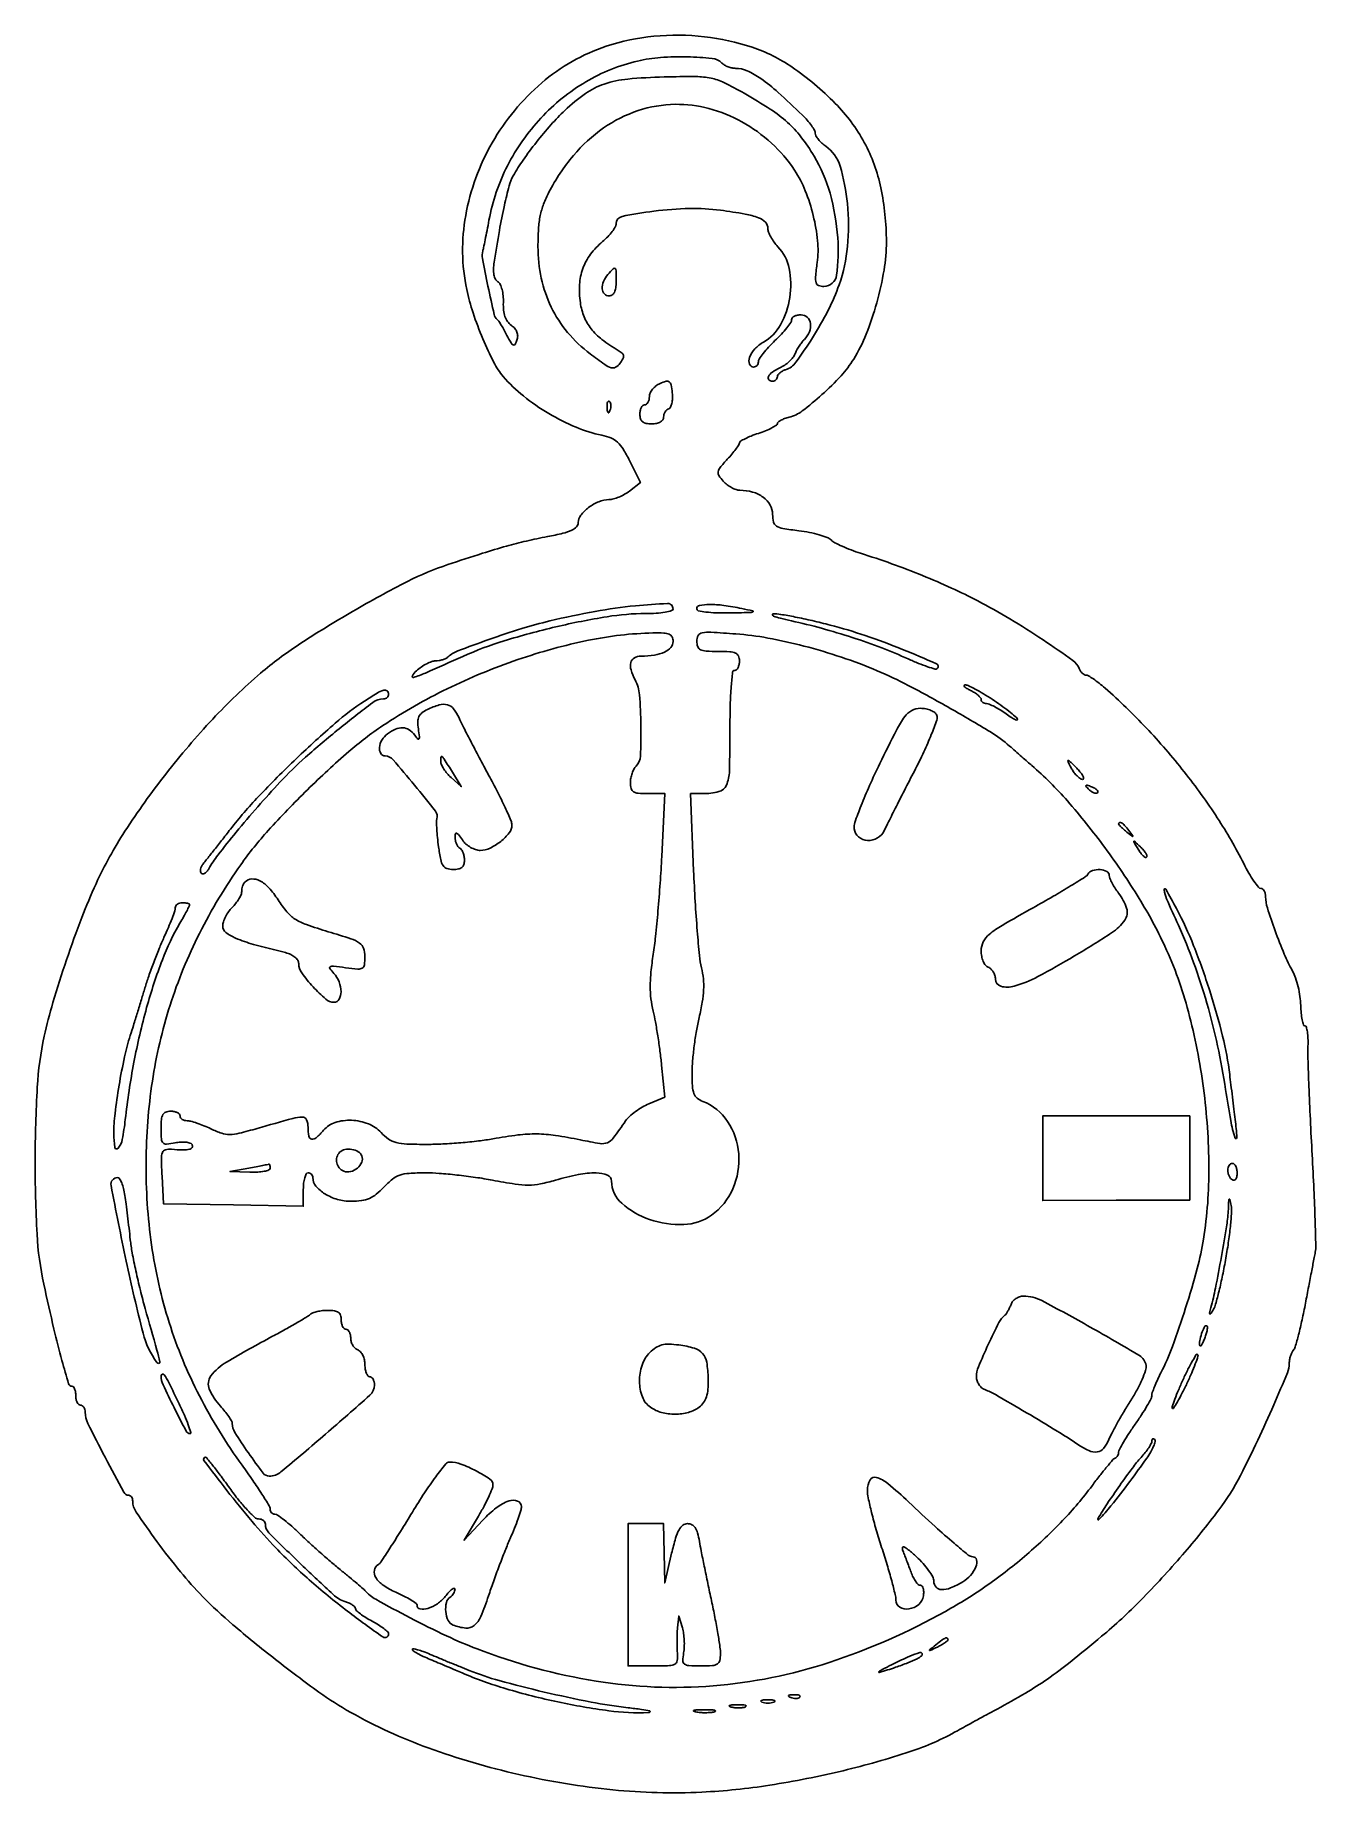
# Model space of a CAD drawing. Extents: x 0 to 271, y 0 to 371.
import ezdxf

# ---------------------------------------------------------------- set-up
doc = ezdxf.new("R2010")
doc.units = 0

msp = doc.modelspace()

# ---------------------------------------------------------------- linework, layer by layer
for points in [[(120.888664, 368.661098, 0.097083), (107.281088, 360.93385, 0.085311), (96.861421, 348.323833, 0.085348), (91.253221, 332.963949, 0.097298), (91.47503, 317.332534, 0.028834), (92.806229, 312.443302, 0.018612), (94.878221, 306.950269, 0.018042), (97.187147, 301.968484, 0.060106), (99.190586, 298.97726, 0.046444), (103.427793, 294.886969, 0.034669), (108.769853, 291.187975, 0.034872), (114.524774, 288.289252, 0.049474), (120, 286.607471, -0.04876), (121.903167, 286.02586, -0.087785), (123.2737, 285.149031, -0.069656), (124.45554, 283.709579, -0.021612), (125.813943, 281.253082), (128.127886, 276.605067), (125.813943, 274.824769, -0.036166), (124.779181, 274.141655, -0.029422), (123.584144, 273.560902, -0.030346), (122.41436, 273.156479, -0.065398), (121.472506, 273.022236, 0.095051), (119.349486, 272.590773, 0.063365), (117.185282, 271.361401, 0.066788), (115.539702, 269.744738, 0.166741), (115, 268.17135, -0.192985), (114.64223, 267.278934, -0.0955), (113.630857, 266.560248, -0.048469), (111.76304, 265.919385, -0.011548), (108.545923, 265.23178, 0.009896), (104.051392, 264.286662, 0.01167), (99.840146, 263.209591, 0.008771), (94.820315, 261.704637, 0.002897), (87.5, 259.322477, 0.037948), (79.008426, 255.769642, 0.013361), (67.405219, 249.44818, 0.013563), (56.003101, 242.415213, 0.031833), (48, 236.413427, 0.028274), (37.898825, 226.742618, 0.021778), (27.984625, 215.139754, 0.022146), (19.37871, 203.065851, 0.035595), (13.278686, 192, 0.017111), (10.279501, 184.874938, 0.00922), (7.050251, 175.910717, 0.00921), (4.185277, 166.933107, 0.019082), (2.348477, 159.808915, 0.039284), (0.885556, 149.090117, 0.013852), (0.429079, 133.575238, 0.01381), (0.830443, 118.086678, 0.040324), (2.259005, 107.5, 0.003615), (4.39698, 98.026615, 0.010023), (6.081768, 91.407471, 0.005671), (7.489684, 86.522835, 0.331064), (8.192765, 86, -0.225048), (8.50184, 85.853465, -0.075577), (8.762875, 85.4125, -0.057501), (8.940962, 84.765869, -0.038486), (9, 84, 0.048028), (9.073693, 83.234582, 0.068025), (9.29375, 82.5875, 0.088204), (9.618118, 82.151477, 0.191087), (10, 82, -0.148673), (10.381356, 81.884043, -0.098821), (10.70625, 81.557865, -0.08226), (10.925319, 81.07029, -0.064621), (11, 80.49486, 0.115713), (11.550396, 78.148431, 0.005669), (15.200584, 71.000491, 0.003253), (19.133676, 63.626438, 0.275226), (20.185514, 63, -0.150835), (20.496992, 62.903849, -0.097418), (20.763913, 62.632813, -0.080736), (20.945893, 62.227923, -0.063247), (21.010785, 61.75, 0.148456), (21.7404, 59.419353, 0.00856), (26.111746, 53.234555, 0.014028), (31.069133, 46.852846, 0.021284), (35.75961, 41.622722, 0.023323), (42.121378, 35.689672, 0.010025), (51.121148, 28.354353, 0.009869), (60.274232, 21.481441, 0.027989), (67, 17.185912, 0.041416), (83.370863, 9.685438, 0.030905), (102.436889, 4.098657, 0.030597), (122.300495, 0.850701, 0.03761), (141.076629, 0.367693, 0.026339), (155.41986, 1.837711, 0.020228), (170.871163, 4.893498, 0.020546), (185.013085, 8.910916, 0.048902), (195, 13.318179, -0.002068), (196.683406, 14.258014, -0.000935), (198.897395, 15.476689, -0.000925), (201.238995, 16.754282, -0.001265), (203.352835, 17.895619, 0.009739), (209.350754, 21.266622, 0.01901), (213.970066, 24.22436, 0.016551), (218.741918, 27.781957, 0.005691), (225.412242, 33.232722, 0.024515), (233.680926, 40.866957, 0.016154), (242.448454, 50.393212, 0.015999), (250.127545, 59.896104, 0.044028), (254.697693, 67.191213, 0.007521), (258.329343, 74.584094, 0.0076), (261.723957, 82.057375, 0.004194), (264.59637, 88.798966, 0.098918), (265, 90.819218, -0.041343), (265.062246, 91.570727, -0.033774), (265.248423, 92.355958, -0.034966), (265.521178, 93.058714, -0.071936), (265.845694, 93.55, 0.113136), (266.249519, 94.285584, 0.006098), (266.948212, 96.864688, 0.009271), (267.690938, 99.983102, 0.006611), (268.411374, 103.5, -0.000098), (269.095939, 107.078267, -0.000124), (269.730187, 110.385581, -0.000097), (270.263441, 113.159628, -0.001007), (270.485653, 114.301979, 0.055085), (270.595478, 115.605119, 0.001653), (270.435471, 121.067171, 0.003265), (270.183415, 127.506942, 0.002247), (269.817304, 134.801979, -0.001833), (269.436165, 142.272756, -0.002246), (269.136988, 149.255894, -0.001869), (268.933821, 155.127593, -0.016106), (268.937388, 157.75, 0.017479), (268.935134, 159.379258, 0.028709), (268.806109, 160.751636, 0.028536), (268.590944, 161.770121, 0.338403), (268.290057, 162.00025, -0.3265), (267.976224, 162.229789, -0.026785), (267.705108, 163.271682, -0.027796), (267.500404, 164.669272, -0.017163), (267.408182, 166.328178, 0.030737), (267.253171, 168.199026, 0.022601), (266.861535, 170.242959, 0.022991), (266.31228, 172.149591, 0.046289), (265.676192, 173.577928, -0.028689), (263.935787, 177.143273, -0.012325), (262.009876, 182.077829, -0.009763), (260.363483, 186.917034, -0.077183), (260.000504, 189.25, 0.054223), (259.927493, 189.919477, 0.073912), (259.711347, 190.485938, 0.09355), (259.392026, 190.866101, 0.1731), (259.016846, 191, -0.228523), (258.505181, 191.246741, -0.016526), (257.542505, 192.542188, -0.020521), (256.46716, 194.238485, -0.013929), (255.378411, 196.25, 0.027666), (249.809182, 205.89687, 0.022479), (242.834288, 215.588044, 0.021967), (234.821475, 224.859353, 0.022957), (226.137987, 233.25, 0.013256), (224.877, 234.303161, 0.01741), (223.669148, 235.192188, 0.014994), (222.630246, 235.857658, 0.135755), (222.115647, 236, -0.128419), (221.731938, 236.100204, -0.063523), (221.324538, 236.402113, -0.056717), (220.95659, 236.845347, -0.053334), (220.688684, 237.368894, 0.148216), (219.331905, 239.114568, 0.006824), (213.057518, 243.427035, 0.012057), (206.043367, 247.867652, 0.014722), (199.268813, 251.664565, 0.013472), (193.747126, 254.362276, 0.010379), (187.588843, 257.015152, 0.010056), (181.090575, 259.5049, 0.01027), (174.542534, 261.712985, -0.014178), (172.553507, 262.401068, -0.015752), (170.676343, 263.179073, -0.015237), (169.124214, 263.938201, -0.075152), (168.342582, 264.514561, 0.107227), (167.5283, 265.038514, 0.020122), (165.834749, 265.595763, 0.020698), (163.765968, 266.093826, 0.017644), (161.550048, 266.45048, -0.009885), (158.151797, 266.94347, -0.098757), (156.813994, 267.448109, -0.195475), (156.194872, 268.302394, -0.060335), (156, 269.911441, 0.131236), (155.475055, 271.876992, 0.10358), (154.003901, 273.526237, 0.089238), (151.777151, 274.623882, 0.070108), (149.107935, 275, -0.082739), (148.295881, 275.135303, -0.040986), (147.335868, 275.554988, -0.03921), (146.387153, 276.166352, -0.046137), (145.600163, 276.889321, -0.038189), (144.670263, 278.089407, -0.193044), (144.50399, 278.90345, -0.128863), (144.920471, 279.796845, -0.013718), (146.445175, 281.535344, 0.011642), (147.423743, 282.641827, 0.015881), (148.24952, 283.686103, 0.012684), (148.877778, 284.581262, 0.147708), (149, 284.985963, -0.263544), (149.190124, 285.321617, -0.018404), (150.175, 285.863828, -0.022277), (151.467188, 286.443837, -0.014647), (153, 287, 0.015441), (154.532749, 287.558897, 0.023352), (155.825, 288.147222, 0.019955), (156.803779, 288.699643, 0.25989), (157, 289.051651, -0.230591), (157.157103, 289.374192, -0.041423), (157.731882, 289.751987, -0.037281), (158.537221, 290.115651, -0.025937), (159.491515, 290.408514, 0.101247), (162.24184, 291.729318, 0.020951), (166.399242, 295.170469, 0.023049), (170.429775, 299.152937, 0.04781), (173.102809, 302.670888, 0.044116), (175.749152, 307.932065, 0.026643), (177.976133, 314.550254, 0.026552), (179.499856, 321.421381, 0.041307), (180, 327.465054, 0.05139), (178.830484, 338.813791, 0.072724), (175.347473, 348.338605, 0.071087), (169.210227, 356.62127, 0.046664), (160.099197, 364.262759, 0.070784), (151.718106, 368.449755, 0.052616), (141.60198, 370.678383, 0.051192), (130.92827, 370.778829, 0.057566)], [(145.283169, 365.116831, 0.066344), (145.842703, 364.688901, 0.039092), (146.604667, 364.328069, 0.038416), (147.437294, 364.082021, 0.052683), (148.213569, 364, -0.106726), (150.634116, 363.477379, -0.046388), (153.508317, 361.839338, -0.030501), (157.173642, 358.925352, -0.009804), (162.248877, 354.175596, -0.020479), (163.301342, 353.063719, -0.024772), (164.190601, 351.935426, -0.024569), (164.832505, 350.931331, -0.130416), (164.998877, 350.306704, 0.130131), (165.148855, 349.74235, 0.040099), (165.649174, 349.009009, 0.037068), (166.364823, 348.245367, 0.03319), (167.211076, 347.56471, -0.168759), (170.223645, 343.39286, -0.048705), (171.776838, 335.475583, -0.047107), (171.797098, 326.430776, -0.061598), (170.034842, 318.358809, -0.03393), (167.728997, 312.992256, -0.022053), (164.387187, 307.125115, -0.017222), (160.904387, 301.993577, -0.157877), (158.75, 300.432999, 0.045153), (158.080458, 300.146781, 0.053686), (157.514062, 299.758053, 0.062334), (157.126105, 299.331061, 0.154469), (157, 298.932612, -0.106397), (156.923414, 298.576784, -0.09939), (156.70625, 298.273955, -0.096053), (156.381747, 298.070948, -0.092136), (156, 298, -0.194522), (155.209802, 298.319511, -0.336191), (155.106738, 298.98492, -0.117952), (155.961422, 299.940362, -0.044694), (157.528065, 300.830833, 0.041957), (158.544641, 301.401321, 0.035948), (159.509143, 302.160941, 0.037535), (160.286935, 302.984584, 0.080106), (160.722111, 303.741348, -0.032198), (161.07165, 304.510852, -0.019683), (161.576084, 305.371566, -0.019698), (162.145392, 306.188098, -0.032826), (162.694046, 306.821429, 0.09862), (163.762156, 308.441429, 0.130617), (163.984139, 310.186377, 0.173641), (163.313958, 311.482897, 0.189693), (162, 312, 0.04891), (161.234624, 311.924951, 0.06891), (160.5875, 311.70106, 0.089092), (160.151759, 311.370904, 0.188351), (160, 310.982334, -0.152759), (159.820845, 310.409621, -0.015945), (158.971875, 309.265161, -0.01861), (157.840479, 307.941765, -0.013872), (156.5, 306.565704, 0.014753), (155.159602, 305.184865, 0.019523), (154.028125, 303.846947, 0.017215), (153.1846, 302.686433, 0.149626), (153, 302.083371, -0.091154), (152.923967, 301.66978, -0.095738), (152.70625, 301.31824, -0.099563), (152.381526, 301.083006, -0.107524), (152, 301, -0.316843), (151.107718, 301.628523, -0.181153), (151.128346, 303.00661, -0.093803), (152.260058, 304.80994, -0.076627), (154.047882, 306.227341, 0.139345), (157.67522, 309.91979, 0.087345), (159.623924, 315.696552, 0.087423), (159.481979, 321.786432, 0.140025), (157.115819, 326.376716, -0.031404), (156.306101, 327.354998, -0.031006), (155.621522, 328.431025, -0.032577), (155.144157, 329.446337, -0.093866), (155, 330.207462, 0.194211), (154.468686, 331.523748, 0.109118), (153.010314, 332.492053, 0.049231), (150.205563, 333.269405, 0.00953), (145, 334.071741, 0.039243), (138.464755, 334.434308, 0.026002), (130.968094, 333.870878, 0.017851), (124.230411, 332.764829, 0.357226), (123, 331.262421, -0.130683), (122.815742, 330.569479, -0.031579), (122.156852, 329.570182, -0.030273), (121.228381, 328.482484, -0.02605), (120.129707, 327.455688, 0.057781), (117.59872, 324.770568, 0.073046), (115.980929, 321.770778, 0.071631), (115.274297, 318.384842, 0.052943), (115.439255, 314.556511, 0.058716), (116.253066, 311.571303, 0.07196), (117.70596, 309.075132, 0.061304), (120.00728, 306.80964, 0.030038), (123.419472, 304.5, -0.042979), (124.263549, 303.896276, -0.183309), (124.556257, 303.36227, -0.163641), (124.437458, 302.729506, -0.032687), (123.803436, 301.75188, -0.104412), (122.883549, 300.941762, -0.209521), (121.939078, 300.846145, -0.077087), (120.570878, 301.534343, -0.007177), (117.51776, 303.780415, -0.056027), (112.762246, 308.305315, -0.061464), (109.299338, 313.642723, -0.060718), (107.207671, 319.7202, -0.052594), (106.5, 326.429295, -0.01574), (106.615898, 330.110057, -0.033732), (106.985172, 332.926028, -0.039537), (107.679585, 335.369764, -0.032001), (108.791302, 337.860033, -0.053278), (113.978171, 345.601538, -0.066587), (120.35393, 351.435491, -0.071603), (127.624219, 355.08397, -0.077086), (135.445229, 356.412698, -0.069605), (142.559754, 355.521844, -0.060336), (149.536738, 352.702089, -0.059259), (155.754585, 348.235022, -0.062224), (160.635773, 342.5, -0.050016), (162.893381, 338.17313, -0.03511), (164.574702, 332.938204, -0.035474), (165.486436, 327.615903, -0.05772), (165.410546, 323.037192, 0.008441), (165.059409, 319.99737, 0.092536), (165.165032, 318.778278, 0.240205), (165.6946, 318.201148, 0.089455), (166.809896, 318, 0.37414), (169.49698, 320.337957, 0.053522), (169.748399, 328.243929, 0.0486), (168.107098, 337.676751, 0.068661), (164.739344, 345.5, 0.027673), (161.962486, 349.56817, 0.046175), (159.149005, 352.609167, 0.039248), (155.511107, 355.39486, 0.014589), (150, 358.742507, 0.014924), (145.725095, 361.005411, 0.064026), (143.003454, 361.934978, 0.049599), (139.83004, 362.260208, 0.006625), (133.095103, 362.191255, 0.017462), (125.427183, 361.74288, 0.058034), (120.495805, 360.695574, 0.071605), (116.507457, 358.6788, 0.037103), (112.175804, 355.137766, 0.021382), (109.244487, 352.106027, 0.014591), (106.168542, 348.429007, 0.014702), (103.366003, 344.649485, 0.025045), (101.28237, 341.315402, 0.061273), (100.420177, 339.194351, 0.011609), (99.424053, 335.132293, 0.010707), (98.365233, 329.79532, 0.005661), (97.26908, 323.134936, 0.029718), (97.131521, 321.650058, 0.054236), (97.223107, 320.437809, 0.071343), (97.529429, 319.532345, 0.138007), (98.042528, 318.973716, -0.146351), (98.529483, 318.425826, -0.044161), (98.913073, 317.367352, -0.040054), (99.153321, 316.042187, -0.034228), (99.197115, 314.623248, 0.034064), (99.247709, 312.966305, 0.05939), (99.543606, 311.625898, 0.071683), (100.089485, 310.574872, 0.08391), (100.886522, 309.784467, -0.061429), (101.62283, 309.116866, -0.087614), (102.073144, 308.360172, -0.093993), (102.218402, 307.536688, -0.081801), (102.064792, 306.673321, -0.043252), (101.655427, 305.770657, -0.394323), (101.27934, 305.651274, -0.15403), (100.828937, 306.070438, -0.009831), (99.961611, 307.673321, 0.008325), (99.360492, 308.792273, 0.010194), (98.760341, 309.816538, 0.008824), (98.225558, 310.654473, 0.06916), (97.920179, 311, -0.160887), (97.256637, 312.099822, -0.003836), (95.9559, 318.023762, -0.004685), (94.774654, 323.878035, -0.121249), (94.857299, 325.478669, 0.021624), (95.02031, 326.117967, 0.001806), (95.364504, 327.791746, 0.002405), (95.758431, 329.79265, 0.001855), (96.169491, 331.978669, -0.072753), (100.06751, 343.455737, -0.069676), (107.131746, 353.524674, -0.070554), (116.596139, 361.162594, -0.078035), (127.5, 365.547817, -0.037816), (132.375613, 366.289819, -0.024921), (138.048528, 366.435082, -0.020124), (143.219308, 366.101239, -0.171832)], [(123, 319, -0.033607), (122.911037, 317.677925, -0.082504), (122.625, 316.75, -0.12651), (122.148955, 316.202091, -0.152103), (121.5, 316, -0.210744), (120.503575, 316.4395, -0.172823), (120.048832, 317.521964, -0.115999), (120.315933, 319.02809, -0.079018), (121.25, 320.504169, -0.012137), (122.39252, 321.740032, -0.396618), (122.765279, 321.756884, -0.213073), (122.975659, 321.311086, -0.005266)], [(134.080015, 292.193338, 0.105931), (133.667133, 291.949854, 0.07029), (133.317254, 291.522939, 0.066067), (133.080781, 290.985133, 0.070696), (133, 290.416667, -0.157116), (132.816608, 289.847455, -0.108391), (132.308824, 289.391667, -0.081104), (131.51166, 289.097337, -0.047997), (130.5, 289, -0.044917), (129.317234, 289.106468, -0.124434), (128.5625, 289.45, -0.149477), (128.142566, 290.064742, -0.07578), (128, 291, -0.048028), (128.073693, 291.765418, -0.068025), (128.29375, 292.4125, -0.088204), (128.618118, 292.848523, -0.191087), (129, 293, 0.171666), (129.381548, 293.134975, 0.093966), (129.70625, 293.517844, 0.074417), (129.925902, 294.088493, 0.054773), (130, 294.762872, -0.109607), (130.165837, 295.510287, -0.062341), (130.660937, 296.297869, -0.0577), (131.389598, 297.004137, -0.060344), (132.25, 297.512872, -0.034155), (133.545761, 297.978757, -0.23756), (134.187594, 297.855583, -0.183261), (134.572131, 297.231496, -0.019797), (134.830015, 295.526672, -0.035063), (134.877144, 294.361931, -0.047951), (134.745834, 293.321007, -0.057436), (134.472333, 292.538033, -0.202252)], [(121.683114, 291.8125, -0.054073), (121.461564, 291.395823, -0.470617), (121.279315, 291.37858, -0.168741), (121.137993, 291.670344, -0.018894), (121.078947, 292.416667, -0.028489), (121.089945, 293.112848, -0.077125), (121.200665, 293.592839, -0.208169), (121.385309, 293.77538, -0.296942), (121.604167, 293.729167, -0.126455), (121.797407, 293.402231, -0.060344), (121.876576, 292.916927, -0.05415), (121.839148, 292.359369, -0.051402)], [(135, 250, -0.336138), (134.702883, 249.607979, -0.02505), (133.310937, 249.291421, -0.02669), (131.454224, 249.067234, -0.016355), (129.25, 248.99207, 0.040111), (121.069129, 248.323375, 0.017074), (110.280512, 246.182649, 0.01715), (99.373053, 243.230499, 0.030543), (90.670389, 239.957917, -0.001456), (82.76485, 236.447989, -0.028573), (80.270415, 235.515349, -0.67862), (79.998936, 235.851753, -0.083743), (80.860784, 236.916297, -0.031696), (81.888772, 237.713737, -0.030314), (83.024295, 238.387912, -0.031742), (84.098992, 238.8572, -0.087283), (84.910784, 239, 0.044338), (85.627233, 239.063658, 0.034925), (86.382855, 239.254234, 0.035987), (87.064613, 239.533535, 0.06964), (87.55, 239.865477, -0.094216), (89.564441, 241.103309, -0.005964), (96.114322, 243.503055, -0.009666), (103.078119, 245.810265, -0.016387), (109, 247.43537, -0.013799), (118.556248, 249.446884, -0.020389), (127.04015, 250.634618, -0.014894), (133.854086, 251.102349, -0.425609)], [(149.5, 250.057369, -0.006321), (151.84818, 249.540628, -0.753208), (151.85837, 249.338784, -0.077104), (151.080423, 249.200246, -0.001324), (146.75, 249.114999, -0.012748), (144.065316, 249.137711, -0.024108), (141.90875, 249.315297, -0.022624), (140.322791, 249.596703, -0.350912), (140, 250, -0.359601), (140.577496, 250.699133, -0.04602), (142.663874, 250.904283, -0.035243), (145.690334, 250.709053, -0.017275)], [(168.151858, 246.565259, -0.018377), (175.551244, 244.349527, -0.014402), (183.404169, 241.424994, -0.006628), (190.546824, 238.417254, -0.528382), (190.738166, 237.404833, -0.27003), (190.297818, 237.288671, -0.011638), (188.705905, 237.768635, -0.017147), (186.776475, 238.473804, -0.011078), (184.591708, 239.415187, 0.016193), (179.036613, 241.741716, 0.012328), (172.815602, 243.939368, 0.012067), (166.324186, 245.882088, 0.013287), (159.950805, 247.442345, -0.008629), (157.628857, 247.987903, -0.030519), (156.170578, 248.453498, -0.281671), (155.966226, 248.721411, -0.435582), (156.140524, 248.9205, -0.048639), (157.690799, 248.816316, -0.007331), (160.758069, 248.261442, -0.008168), (164.370526, 247.491613, -0.006976)], [(135, 243.116631, -0.180322), (134.524656, 241.841448, -0.106977), (133.211164, 240.855235, -0.071801), (131.087569, 240.227224, -0.034541), (128.25, 240.013655, 0.126483), (126.83151, 239.639798, 0.20659), (126.086754, 238.668249, 0.136529), (126.125669, 237.099956, 0.048841), (126.991906, 235.015123, -0.10345), (127.918789, 231.854131, -0.016669), (128.213846, 225.406185, -0.013005), (128.125146, 218.891624, -0.188635), (127.217444, 216.817444, 0.07468), (126.750563, 216.185527, 0.038524), (126.357624, 215.281999, 0.037218), (126.089686, 214.269941, 0.046134), (126, 213.3, 0.063813), (126.156719, 212.077037, 0.190374), (126.645761, 211.407924, 0.121441), (127.628003, 211.080564, 0.020003), (129.640999, 211), (133.281998, 211), (132.616902, 197.75, -0.004966), (132.279207, 192.136491, -0.004239), (131.81432, 186.226028, -0.004273), (131.300004, 180.857827, -0.012102), (130.818674, 177.125839, 0.012881), (130.341554, 173.380517, 0.024895), (130.18709, 170.364417, 0.029459), (130.339505, 167.717169, 0.030112), (130.802, 165.125839, -0.014289), (131.276855, 162.878653, -0.006252), (131.783641, 159.875367, -0.006181), (132.242681, 156.671397, -0.008218), (132.575966, 153.74775), (133.233476, 146.995499), (129.866738, 145.574327, 0.033244), (128.467769, 144.870911, 0.025937), (127.048354, 143.932374, 0.026571), (125.813677, 142.914987, 0.056115), (125, 141.98039, -0.009183), (122.384577, 138.336906, -0.134147), (121.148767, 137.371573, -0.140696), (119.613871, 137.191366, -0.010434), (115.419398, 137.970042, 0.014361), (110.195708, 138.897412, 0.033771), (106.249514, 139.211655, 0.03361), (102.285675, 138.992443, 0.014101), (97, 138.190126, -0.015235), (93.979958, 137.738719, -0.008236), (90.239935, 137.358051, -0.008196), (86.415111, 137.095369, -0.01279), (83.114671, 137.007554, -0.009529), (78.828565, 137.084862, -0.053642), (76.565447, 137.413657, -0.08916), (74.976929, 138.140852, -0.05411), (73.41242, 139.5, 0.11227), (70.715056, 141.344506, 0.083954), (67.180787, 142.09287, 0.087352), (63.729932, 141.630781, 0.13973), (61.267972, 140, -0.029389), (59.722091, 138.395711, -0.237219), (58.767967, 138.122022, -0.312455), (58.163093, 138.735143, -0.043262), (58, 140.616577, 0.099599), (57.678664, 142.213719, 0.308344), (56.802409, 142.782221, 0.06189), (54.790142, 142.485732, 0.002227), (47.286373, 140.373699, -0.009209), (43.45297, 139.352283, -0.058615), (41.457621, 139.101782, -0.083989), (39.776981, 139.372643, -0.029407), (37.502446, 140.297443, 0.014384), (36.028025, 140.949177, 0.015363), (34.550263, 141.499874, 0.015084), (33.255245, 141.894554, 0.066513), (32.466073, 142, -0.066426), (31.905641, 142.074785, -0.083516), (31.430659, 142.29375, -0.099349), (31.112987, 142.618655, -0.145028), (31, 143, 0.191087), (30.848523, 143.381882, 0.088204), (30.4125, 143.70625, 0.068025), (29.765418, 143.926307, 0.048028), (29, 144, 0.089498), (27.992141, 143.818142, 0.179282), (27.387931, 143.296875, 0.105417), (27.080133, 142.280676, 0.021015), (27, 140.375, 0.01498), (27.067574, 138.120001, 0.180304), (27.413378, 137.338714, 0.227578), (28.144126, 137.072139, 0.02492), (29.961227, 137.342245, -0.032991), (31.13871, 137.497909, -0.042641), (32.228194, 137.47639, -0.048568), (33.090053, 137.299853, -0.181485), (33.520244, 136.967245, -0.272045), (33.533657, 136.366935, -0.211747), (33.00159, 135.966993, -0.064326), (31.634559, 135.831532, -0.013063), (29.197757, 135.967721, 0.080544), (27.896795, 135.865009, 0.252801), (27.267792, 135.296694, 0.091617), (27.058073, 133.98119, 0.006795), (27.197757, 130.328412), (27.5, 124.5), (42.25, 124.223267), (57, 123.946534), (57, 127.473267, -0.026817), (57.072532, 128.824636, -0.042289), (57.29375, 129.964022, -0.051812), (57.61423, 130.766804, -0.278761), (58, 131, -0.099038), (58.381638, 130.923658, -0.097945), (58.70625, 130.70625, -0.097945), (58.923658, 130.381638, -0.099038), (59, 130, 0.1769), (59.64872, 128.223804, 0.079502), (61.556373, 126.578244, 0.068924), (64.222243, 125.402199, 0.069572), (67.09879, 125, 0.033242), (69.291385, 125.145936, 0.069397), (70.936616, 125.603911, 0.069335), (72.39468, 126.494872, 0.033131), (74, 128, -0.035061), (75.778434, 129.654603, -0.087819), (77.325161, 130.507761, -0.067555), (79.307097, 130.897091, -0.014767), (82.790742, 131, -0.018714), (85.657917, 130.892653, -0.008463), (89.402572, 130.548033, -0.008366), (93.346683, 130.050718, -0.011328), (96.889966, 129.461388, 0.008727), (101.668138, 128.641109, 0.038159), (104.524816, 128.422777, 0.049826), (107.003459, 128.670392, 0.022387), (110.181935, 129.461388, -0.023062), (115.042534, 130.664037, -0.053624), (118.775948, 130.998299, -0.091945), (121.159862, 130.512013, -0.30209), (122.022236, 129.25, 0.212136), (124.169155, 124.578372, 0.09886), (130.058558, 121.168189, 0.090851), (137.277705, 120.102365, 0.147085), (143.110718, 122.078838, 0.136451), (147.628684, 127.656754, 0.122338), (148.862113, 135.014192, 0.127714), (146.507839, 141.855765, 0.155406), (141.25, 146.081348, -0.081762), (140.066328, 146.777735, -0.132497), (139.39931, 147.727263, -0.074654), (139.085682, 149.275286, -0.013417), (139.014781, 152.225249, -0.020951), (139.125235, 154.694759, -0.010542), (139.460584, 157.797156, -0.010449), (139.942726, 160.994726, -0.015246), (140.511653, 163.786345, 0.01555), (141.168093, 167.017412, 0.030773), (141.449498, 169.617436, 0.036126), (141.389302, 171.937858, 0.033488), (140.997986, 174.286345, -0.033067), (140.573249, 176.82225, -0.004805), (140.101563, 182.035676, -0.005422), (139.669383, 188.219506, -0.004621), (139.344628, 194.75), (138.687026, 211), (141.261725, 211, 0.061899), (144.669277, 211.423468, 0.235313), (146.249286, 212.780144, 0.093874), (146.890826, 215.762464, 0.006172), (147, 224.606989, -0.006234), (147.064079, 229.746542, -0.013896), (147.270173, 233.651747, -0.008962), (147.562384, 236.610559, -0.380527), (148, 237, 0.191087), (148.381882, 237.151477, 0.088204), (148.70625, 237.5875, 0.068025), (148.926307, 238.234582, 0.048028), (149, 239, 0.102588), (148.785276, 240.035525, 0.188085), (148.1875, 240.638889, 0.090841), (146.979415, 240.930739, 0.013964), (144.5, 241, -0.013484), (141.952597, 241.068709, -0.098193), (140.773613, 241.369363, -0.197826), (140.198588, 242.00581, -0.086246), (140, 243.148532, -0.131078), (140.315654, 244.33191, -0.219506), (141.139743, 244.916878, -0.060522), (142.983959, 245.03552, -0.00409), (148.25, 244.693627, -0.027426), (154.980648, 243.828376, -0.017988), (162.613948, 242.132132, -0.017304), (170.511824, 239.78185, -0.018443), (178.059373, 236.934693, -0.021661), (184.620719, 233.838368, -0.008281), (193.48124, 228.988686, -0.007024), (201.956289, 224.006993, -0.044445), (205.983267, 221.044353, 0.000558), (207.220083, 219.955196, 0.000448), (208.55298, 218.786184, 0.000453), (209.786813, 217.707985, 0.001158), (210.683035, 216.929891, -0.035096), (218.192446, 209.459292, -0.020861), (226.092816, 199.611532, -0.020651), (233.304025, 188.9133, -0.029332), (238.733384, 178.811272, -0.04428), (243.71062, 165.005305, -0.031513), (246.890919, 148.861165, -0.031249), (248.039185, 132.251023, -0.040494), (246.904645, 117.030363, -0.02737), (245.583281, 110.833167, -0.010999), (243.132054, 102.521908, -0.010913), (240.337655, 94.38014, -0.029833), (237.901278, 88.806488, 0.010459), (237.173287, 87.302608, 0.01278), (236.5585, 85.865962, 0.011314), (236.103043, 84.64172, 0.083578), (236, 84.029582, -0.122655), (235.840381, 83.388686, -0.009439), (234.971875, 81.825229, -0.012488), (233.840603, 79.983843, -0.009194), (232.5, 78, 0.008129), (231.159262, 76.025032, 0.0113), (230.028125, 74.210953, 0.007939), (229.148499, 72.671318, 0.126464), (229, 72.093589, -0.073335), (228.944072, 71.714319, -0.061078), (228.779687, 71.341033, -0.06293), (228.536831, 71.029736, -0.091344), (228.25, 70.833333, 0.110411), (227.803212, 70.50196, 0.004624), (226.514191, 68.982292, 0.007793), (225.021641, 67.131406, 0.005441), (223.394053, 65, -0.03047), (217.167798, 57.64088, -0.024676), (209.657584, 50.526604, -0.024161), (201.292046, 44.024988, -0.025661), (192.5, 38.499894, -0.048147), (167.935126, 27.720156, -0.05939), (143.432872, 22.78741, -0.060256), (118.748798, 23.783809, -0.051753), (93.646499, 30.572534, -0.018403), (87.221749, 33.321801, -0.009993), (79.528703, 37.14411, -0.006505), (72.302256, 41.036951, -0.08901), (70, 42.916592, 0.038909), (69.629022, 43.28687, 0.001969), (68.325, 44.391349, 0.003143), (66.760221, 45.689446, 0.00227), (65, 47.117788, -0.00756), (62.969582, 48.801317, -0.004354), (60.573101, 50.886688, -0.004349), (58.202351, 53.0233, -0.007254), (56.248855, 54.867788, 0.01091), (54.547667, 56.45068, 0.01519), (52.95307, 57.786163, 0.01157), (51.586226, 58.811675, 0.156391), (50.998855, 59, -0.107438), (50.617764, 59.082844, -0.09955), (50.293414, 59.317626, -0.095763), (50.075949, 59.668489, -0.091229), (50, 60.081281, 0.138691), (49.800216, 60.787676, 0.004758), (48.2573, 63.244496, 0.008601), (46.340578, 66.12284, 0.005863), (44.067406, 69.331281, -0.038474), (35.065849, 83.973001, -0.041945), (28.710632, 99.413057, -0.04163), (24.986757, 115.802589, -0.03685), (23.822601, 133.272594, -0.035496), (25.156996, 150.325691, -0.039862), (28.887681, 166.350258, -0.040053), (35.093814, 181.513731, -0.036486), (43.806586, 196, -0.030683), (49.607166, 203.235436, -0.014673), (57.874643, 211.82213, -0.014647), (66.585308, 219.867293, -0.032437), (73.772774, 225.34894, -0.03344), (87.342451, 233.115758, -0.030617), (102.225769, 239.264626, -0.031646), (117.132152, 243.3467, -0.045218), (130.75, 244.90106, -0.015325), (133.033744, 244.884225, -0.090116), (134.198985, 244.626386, -0.184415), (134.78576, 244.066171, -0.111412)], [(202.327242, 230.906634, -0.008908), (204.165418, 229.641392, -0.011084), (205.825824, 228.397849, -0.009474), (207.168454, 227.303349, -0.078747), (207.679251, 226.709966, -0.52309), (207.603428, 226.535667, -0.157168), (207.254627, 226.576031, -0.035748), (206.419535, 227.030576, -0.012213), (205.276193, 227.803333, 0.015372), (204.014765, 228.644343, 0.018376), (202.775617, 229.354729, 0.017359), (201.700498, 229.872856, 0.103964), (201.09563, 230, -0.07576), (200.677033, 230.063792, -0.089172), (200.321841, 230.248861, -0.100728), (200.084397, 230.524103, -0.128456), (200, 230.847186, 0.177225), (199.854547, 231.244659, 0.03992), (199.339063, 231.764269, 0.036638), (198.611401, 232.30192, 0.02844), (197.75, 232.779505, -0.019411), (196.953316, 233.202596, -0.062676), (196.477763, 233.565762, -0.264968), (196.413181, 233.79432, -0.327365), (196.578555, 233.93232, -0.125875), (197.229022, 233.80873, -0.011573), (198.712136, 233.071443, -0.014363), (200.459881, 232.086446, -0.010773)], [(75, 232, -0.10663), (74.917698, 231.618463, -0.099426), (74.684353, 231.29375, -0.095988), (74.335663, 231.076066, -0.091933), (73.925456, 231, 0.164368), (71.631835, 230.225068, 0.006468), (64.546595, 224.673982, 0.012451), (57.472856, 218.686567, 0.022859), (52.070933, 213.416673, 0.008188), (47.392547, 208.248362, 0.007858), (42.82004, 202.859107, 0.007278), (38.967048, 198.028822, 0.037157), (37.073074, 195.166093, -0.047462), (36.670234, 194.583607, -0.081171), (36.222616, 194.199722, -0.121129), (35.805018, 194.067871, -0.215796), (35.474123, 194.192544, -0.163408), (35.296459, 194.549836, -0.083425), (35.311139, 195.056399, -0.068403), (35.50918, 195.630773, -0.053599), (35.868399, 196.184214, 0.00362), (36.525634, 197.004361, 0.000408), (38.000878, 198.875988, 0.000495), (39.752242, 201.106204, 0.000402), (41.625126, 203.5, -0.02397), (47.539239, 210.36622, -0.012286), (55.561677, 218.41854, -0.012058), (63.724424, 225.850522, -0.033512), (69.908283, 230.526781, -0.009701), (72.543541, 232.182848, -0.065095), (73.957285, 232.800084, -0.239385), (74.674347, 232.663457, -0.23219)], [(83.164527, 228.741366, 0.052357), (82.018139, 228.033897, 0.120061), (81.388706, 227.246363, 0.108022), (81.154898, 226.201261, 0.037671), (81.263991, 224.654674, -0.006087), (81.490953, 222.965402, -0.165433), (81.39991, 222.530832, -0.513037), (81.153702, 222.509025, -0.019932), (80.489222, 223.345627, 0.090415), (79.312904, 224.461613, 0.134062), (77.968271, 224.895615, 0.11626), (76.446683, 224.609596, 0.05807), (74.75, 223.607954, 0.094938), (73.582117, 222.308652, 0.109432), (73.051191, 220.732312, 0.164087), (73.32587, 219.494664, 0.251407), (74.25, 218.947574, -0.204891), (75.935917, 218.141268, -0.008036), (80.478165, 212.796783, -0.007364), (84.881931, 207.279551, -0.242188), (85.183571, 205.655839, 0.078525), (85.093853, 204.994405, 0.009187), (85.154047, 203.500951, 0.010837), (85.297727, 201.716164, 0.008669), (85.527409, 199.800713, 0.013999), (85.979315, 197.081315, 0.094215), (86.484941, 195.817395, 0.174442), (87.276523, 195.206885, 0.078047), (88.593838, 195, 0.048754), (89.705431, 195.108648, 0.121577), (90.440085, 195.451668, 0.144038), (90.856824, 196.053177, 0.080117), (91, 196.940983, 0.046881), (90.925923, 197.729296, 0.046318), (90.70625, 198.49335, 0.050262), (90.383556, 199.123976, 0.111412), (90, 199.5, -0.099075), (89.616882, 199.857685, -0.05233), (89.29375, 200.425136, -0.04916), (89.074168, 201.099372, -0.054203), (89, 201.781523, -0.049802), (89.073055, 202.51316, -0.457567), (89.317964, 202.651279, -0.143927), (89.729463, 202.350838, -0.01081), (90.556704, 201.222506, 0.059323), (91.314667, 200.374722, 0.048626), (92.300407, 199.662634, 0.05048), (93.352979, 199.183026, 0.085668), (94.306704, 199.033269, 0.106906), (96.401877, 199.519799, 0.057778), (98.660403, 200.925108, 0.059082), (100.435195, 202.716507, 0.167211), (101, 204.358182, 0.102748), (100.795476, 205.342942, 0.006279), (99.558821, 208.096504, 0.009139), (97.973204, 211.354418, 0.006625), (96.093859, 214.925204, -0.00235), (94.117438, 218.603791, -0.002576), (92.235868, 222.19015, -0.002406), (90.657464, 225.27294, -0.01292), (89.849748, 226.977315, 0.061838), (88.707873, 228.881225, 0.163701), (87.398825, 229.743588, 0.13808), (85.678738, 229.71532, 0.039381)], [(178.606636, 217.326507, 0.008408), (176.444784, 212.703715, 0.011546), (174.668012, 208.472129, 0.008386), (173.336087, 204.908365, 0.121308), (173.203184, 203.576507, 0.184191), (174.142459, 201.88254, 0.162536), (176.027932, 201.133903, 0.147879), (178.123632, 201.642133, 0.152316), (179.557475, 203.222134, -0.007675), (180.237799, 204.630579, -0.000836), (181.859259, 207.846479, -0.001024), (183.80402, 211.668166, -0.000826), (185.90837, 215.76588, 0.009569), (187.895106, 219.806914, 0.013886), (189.479555, 223.452117, 0.009412), (190.643223, 226.511733, 0.179651), (190.63228, 227.51588, 0.136455), (190.204119, 228.093784, 0.063937), (189.396438, 228.571605, 0.055324), (188.345549, 228.892064, 0.046395), (187.184837, 229, 0.125445), (185.363719, 228.535796, 0.109913), (183.881571, 227.240778, 0.040786), (182.139989, 224.414181, 0.004106)], [(88.457461, 215.5), (90.309603, 212.5), (88.154802, 214.404988, -0.035542), (87.330241, 215.24553, -0.035534), (86.632973, 216.194441, -0.037831), (86.148751, 217.108767, -0.103218), (86, 217.821654, -0.033942), (86.063299, 218.753029, -0.61038), (86.283204, 218.830581, -0.063833), (86.717356, 218.300583, -0.00143)], [(220.5, 216, -0.023783), (221.13178, 215.231402, -0.054918), (221.509678, 214.5875, -0.123621), (221.582727, 214.174354, -0.39357), (221.395534, 214, -0.148421), (220.960235, 214.132126, -0.039214), (220.382811, 214.5875, -0.036238), (219.777424, 215.234486, -0.030385), (219.232073, 216, -0.011969), (218.77796, 216.767444, -0.022348), (218.453789, 217.4125, -0.022521), (218.262709, 217.89657, -0.514817), (218.336539, 218, -0.179787), (218.54778, 217.921506, -0.008653), (219.117868, 217.4125, -0.013215), (219.780845, 216.766297, -0.009055)], [(224.526461, 211.193128, -0.20742), (224.220211, 211.072099, -0.082976), (223.768815, 211.162781, -0.063152), (223.246577, 211.441312, -0.043285), (222.733333, 211.875912, -0.011214), (222.106486, 212.536448, -0.400052), (222.111181, 212.729672, -0.286372), (222.336218, 212.78179, -0.008399), (223.293128, 212.435707, -0.036269), (223.940734, 212.133723, -0.070189), (224.395085, 211.789051, -0.120343), (224.59249, 211.461316, -0.278911)], [(231.127555, 203.25, -0.001576), (232.00764, 202.120493, -0.377591), (232, 202, -0.377591), (231.879507, 201.99236, -0.001576), (230.75, 202.872445, -0.012436), (230.079598, 203.425681, -0.017649), (229.514062, 203.952641, -0.013803), (229.08115, 204.410139, -0.184603), (229, 204.622445, -0.307699), (229.193395, 204.90695, -0.241985), (229.573889, 204.869516, -0.065617), (230.23668, 204.306759, -0.017685)], [(234.902621, 197.569288, -0.342991), (234.628468, 197.534961, -0.056956), (234.175905, 197.879045, -0.042367), (233.642413, 198.484545, -0.024195), (233.100391, 199.295478, -0.001303), (232.201648, 200.800919, -0.342804), (232.219485, 200.942993, -0.406252), (232.349181, 200.94476, -0.001428), (233.578723, 199.77381, -0.025624), (234.234722, 199.077655, -0.040938), (234.711038, 198.414178, -0.049795), (234.969679, 197.866648, -0.289503)], [(44.666667, 192.333333, 0.077955), (44.410903, 191.982401, 0.038133), (44.195833, 191.470833, 0.036641), (44.049145, 190.892744, 0.043841), (44, 190.333333, -0.102712), (43.865398, 189.685007, -0.032763), (43.4125, 188.804167, -0.031128), (42.765407, 187.863683, -0.030136), (42, 187, 0.042437), (41.23462, 186.092371, 0.036243), (40.5875, 185.020844, 0.037834), (40.142228, 183.953459, 0.080066), (40, 183.070958, 0.231145), (40.6556, 181.728573, 0.065414), (42.717639, 180.516145, 0.033357), (46.483552, 179.208527, 0.006973), (53.25, 177.455048, -0.0491), (54.34017, 177.072183, -0.064669), (55.229321, 176.508493, -0.077406), (55.819171, 175.83883, -0.138311), (56.029313, 175.141592, 0.152102), (56.679337, 173.178408, 0.029978), (59.045525, 170.261749, 0.028906), (61.723847, 167.656909, 0.180342), (63.485904, 167, 0.270005), (64.556184, 167.623412, 0.132388), (64.964261, 169.203866, 0.092789), (64.554454, 171.272099, 0.08896), (63.421613, 173.086617, -0.027458), (62.585075, 174.119692, -0.467726), (62.679808, 174.49188, -0.140851), (63.34173, 174.60326, -0.005045), (65.921613, 174.283688, 0.011758), (68.51453, 173.997788, 0.154123), (69.446759, 174.205797, 0.234956), (69.891663, 174.87915, 0.030595), (70, 176.648007, 0.081424), (69.715331, 178.384484, 0.164409), (68.885034, 179.474689, 0.069259), (67.046534, 180.37578, 0.006554), (62.25, 181.882208, -0.011311), (57.678973, 183.365732, -0.057443), (55.273685, 184.531194, -0.077641), (53.545595, 186.049707, -0.030841), (51.67164, 188.602532, 0.039534), (49.744159, 191.13489, 0.088176), (47.845925, 192.62424, 0.13977), (46.12399, 192.99421, 0.181788)], [(222.509373, 194.015165, -0.114253), (221.936697, 193.437537, -0.003039), (218.862839, 191.527019, -0.006209), (215.190531, 189.337649, -0.004192), (210.950356, 186.92784, 0.004566), (204.405961, 183.20201, 0.040972), (201.698073, 181.315127, 0.10337), (200.445165, 179.747606, 0.117613), (200, 177.88129, 0.044455), (200.107152, 176.67849, 0.056351), (200.426254, 175.610272, 0.066205), (200.907788, 174.797923, 0.135084), (201.5, 174.361626, -0.098143), (202.073537, 174.000393, -0.066864), (202.559375, 173.399034, -0.064008), (202.887915, 172.659707, -0.07271), (203, 171.893011, 0.337434), (204.174704, 170.350559, 0.138968), (206.96659, 170.370424, 0.051211), (211.957304, 172.396345, 0.012575), (219.684331, 176.75, 0.009645), (227.521233, 181.636486, 0.095586), (230.299696, 184.316798, 0.234108), (230.683574, 186.80867, 0.089417), (229, 190, -0.021474), (228.249852, 191.048855, -0.023151), (227.612376, 192.132812, -0.023481), (227.155652, 193.107059, -0.093682), (227.022236, 193.75, 0.278242), (226.494234, 194.591162, 0.102559), (225.085954, 194.970465, 0.089902), (223.494578, 194.77756, 0.181265)], [(241.203508, 186.75, -0.027052), (244.809254, 178.923704, -0.016886), (248.213716, 169.416803, -0.016946), (250.933673, 159.821426, -0.030172), (252.419152, 151.75, 0.000207), (252.684481, 149.587663, 0.000122), (253.003729, 147, 0.000122), (253.324255, 144.412345, 0.000207), (253.593543, 142.25, -0.019979), (253.918466, 138.407522, -0.875098), (253.557449, 138.342785, -0.033355), (252.641741, 142.02447, -0.007001), (251.563449, 148.577561, 0.016152), (249.873495, 157.792128, 0.016584), (247.604406, 166.796837, 0.017072), (244.822049, 175.360196, 0.020107), (241.592712, 183.25, -0.004323), (239.106441, 188.816492, -0.07531), (238.595738, 190.72794, -0.814284), (238.954319, 190.84469, -0.008238)], [(33, 187.55716, -0.116625), (32.930343, 187.262584, -0.004293), (32.404889, 186.235766, -0.007615), (31.750309, 185.028407, -0.005253), (30.974089, 183.680657, 0.042748), (27.263941, 175.952782, 0.022673), (23.952165, 165.851653, 0.021001), (21.263073, 154.340067, 0.018986), (19.441776, 142.25, -0.018446), (18.817116, 138.072796, -0.124723), (17.945798, 136.190312, -0.647038), (17.238451, 136.378059, -0.041298), (17.007554, 139.25, -0.02982), (17.27317, 143.532344, -0.011278), (18.134669, 149.468424, -0.011418), (19.28359, 155.458162, -0.024517), (20.498498, 160, 0.001936), (21.168264, 162.116153, 0.000972), (21.998629, 164.79375, 0.000965), (22.846649, 167.566195, 0.00143), (23.57836, 170, -0.011205), (24.37766, 172.48159, -0.006621), (25.436909, 175.408372, -0.006622), (26.572421, 178.303849, -0.011283), (27.607388, 180.688075, 0.007187), (28.523728, 182.752567, 0.009438), (29.29717, 184.664093, 0.007289), (29.88766, 186.276591, 0.084312), (30, 186.938075, -0.139969), (30.115627, 187.343027, -0.099954), (30.440625, 187.688059, -0.085257), (30.926689, 187.920425, -0.069068), (31.5, 188, -0.027942), (32.074736, 187.967857, -0.043862), (32.559375, 187.869916, -0.054485), (32.899321, 187.727816, -0.272994)], [(69.33357, 134.573113, -0.187842), (69.327005, 133.246451, -0.124329), (68.426633, 131.995066, -0.115895), (66.980726, 131.2625, -0.152311), (65.512735, 131.35674, -0.132791), (64.580342, 132.037197, -0.117202), (64.063371, 133.126887, -0.117217), (64.091989, 134.332539, -0.132848), (64.666667, 135.333333, -0.147527), (65.759654, 135.919775, -0.090495), (67.232733, 135.947796, -0.09309), (68.584115, 135.458904, -0.169501)], [(19.361095, 126.25, -0.003656), (19.609278, 124.421313, -0.001534), (19.917744, 121.956727, -0.001518), (20.231556, 119.318863, -0.001973), (20.502138, 116.900559, 0.019023), (20.906922, 114.138596, 0.007288), (21.6713, 110.331414, 0.007205), (22.621825, 106.218566, 0.008791), (23.633878, 102.400559, -0.000621), (26.126622, 93.581034, -0.01542), (26.735539, 91.128652, -0.429356), (26.525748, 90.821062, -0.284347), (26.094066, 91, -0.09346), (23.199421, 97.190443, -0.010479), (19.640257, 112.3874, -0.005451), (16.437785, 128.333325, -0.470198), (17.818264, 130, -0.258689), (18.241362, 129.765399, -0.042005), (18.686421, 128.898438, -0.037301), (19.082276, 127.686667, -0.024748)], [(50, 132, -0.3112), (49.738857, 131.621059, -0.041216), (48.751562, 131.335435, -0.03599), (47.37896, 131.159784, -0.02218), (45.75, 131.141905), (41.5, 131.283811), (45.5, 132, 0.002195), (47.051022, 132.28474, 0.003319), (48.398438, 132.547493, 0.001298), (49.552183, 132.783558, 0.078122), (49.75, 132.858095, -0.38978), (49.845423, 132.836048, -0.079394), (49.926563, 132.664565, -0.047185), (49.982254, 132.37373, -0.023729)], [(254, 130.940983, -0.047867), (253.928459, 130.195401, -0.104212), (253.70625, 129.66835, -0.181468), (253.378123, 129.441401, -0.202618), (253, 129.5, -0.08825), (252.617164, 129.842344, -0.053305), (252.29375, 130.359775, -0.051278), (252.074167, 130.961978, -0.061875), (252, 131.559017, -0.067639), (252.074854, 132.109818, -0.08433), (252.29375, 132.576711, -0.09965), (252.61866, 132.888931, -0.142666), (253, 133, -0.195654), (253.381985, 132.844577, -0.086673), (253.70625, 132.395164, -0.066561), (253.926392, 131.729059, -0.0466)], [(251.538079, 112.569012, -0.00733), (250.83524, 108.968944, -0.009535), (250.080738, 105.695447, -0.007503), (249.359676, 102.9915, -0.081795), (248.882578, 101.975016, -0.01036), (248.35481, 101.240087, -0.512602), (248.201421, 101.243165, -0.216531), (248.157605, 101.488263, -0.005548), (248.453524, 102.597641, 0.019137), (249.423143, 106.674432, 0.004876), (250.676122, 113.352118, 0.004284), (251.79951, 120.009838, 0.028896), (252.136182, 123.337968, -0.002449), (252.222734, 125.142032, -0.15365), (252.333003, 125.436997, -0.637637), (252.463598, 125.406813, -0.00549), (252.726176, 124.093995, -0.063222), (252.81294, 122.653295, -0.00915), (252.56437, 119.716054, -0.010247), (252.133474, 116.236766, -0.008609)], [(206.291557, 103.25, -0.019826), (205.998527, 102.543383, -0.020242), (205.652287, 101.867188, -0.020494), (205.304806, 101.306356, -0.075014), (205.022012, 101, 0.106391), (203.738301, 99.422859, 0.009445), (201.485551, 94.786718, 0.009801), (199.417575, 90.078007, 0.098875), (199, 87.987021, 0.078103), (199.130872, 87.154318, 0.06563), (199.514062, 86.34636, 0.067299), (200.080982, 85.684545, 0.092494), (200.75, 85.280222, -0.040699), (202.997659, 84.220685, -0.002372), (209.556709, 80.407514, -0.003871), (216.01977, 76.541375, -0.012644), (220.209507, 73.84336, 0.038668), (222.708531, 72.412164, 0.145212), (224.475018, 72.13723, 0.189702), (225.823333, 72.889578, 0.074379), (226.934494, 74.75, -0.023673), (227.59721, 76.167777, -0.006709), (228.760793, 78.307812, -0.006743), (230.14182, 80.692579, -0.007084), (231.564672, 83, 0.017604), (232.883989, 85.243837, 0.021342), (233.95363, 87.437693, 0.020514), (234.687111, 89.329061, 0.120001), (234.782353, 90.383637, 0.225256), (233.380804, 92.46828, 0.005393), (223.002775, 98.479248, 0.007858), (212.770766, 104.048899, 0.121282), (208.907402, 105, 0.081146), (208.105987, 104.869075, 0.066534), (207.326302, 104.485938, 0.067546), (206.685709, 103.918971, 0.089726)], [(58.45, 101.135844, -0.049631), (57.772441, 100.632494, -0.003445), (55.722813, 99.42369, -0.004871), (53.250408, 98.020438, -0.003643), (50.5, 96.520732, 0.009058), (40.7996, 91.094344, 0.100702), (37.50757, 88.154926, 0.266612), (37.172694, 85.379906, 0.086883), (39.5, 81.783426, -0.015839), (40.457289, 80.683098, -0.020126), (41.265625, 79.606593, -0.018531), (41.861191, 78.67078, -0.133207), (42, 78.158996, 0.141329), (42.552502, 76.243373, 0.012003), (45.414434, 71.928058, 0.009385), (48.511388, 67.665977, 0.23053), (49.7772, 67.022179, 0.18), (52.283105, 67.905293, 0.004464), (61.69883, 75.899637, 0.003995), (71.05211, 84.117261, 0.213652), (72, 86.2343, 0.054682), (71.925907, 86.909764, 0.074336), (71.70625, 87.481326, 0.093903), (71.381551, 87.864822, 0.171908), (71, 88, -0.228458), (70.616987, 88.184642, -0.074175), (70.29375, 88.743594, -0.056489), (70.073089, 89.561983, -0.037645), (70, 90.531385, 0.055002), (69.888458, 91.542288, 0.057561), (69.559375, 92.488259, 0.06413), (69.074238, 93.232199, 0.125259), (68.5, 93.638374, -0.098143), (67.926463, 93.999607, -0.066864), (67.440625, 94.600966, -0.064008), (67.112085, 95.340293, -0.07271), (67, 96.106989, 0.050854), (66.926137, 96.831332, 0.070807), (66.70625, 97.443928, 0.0909), (66.381715, 97.855843, 0.182536), (66, 98, -0.191087), (65.618118, 98.151477, -0.088204), (65.29375, 98.5875, -0.068025), (65.073693, 99.234582, -0.048028), (65, 100, 0.07887), (64.847427, 100.961223, 0.160281), (64.4, 101.571429, 0.120246), (63.572878, 101.902662, 0.035406), (62.2, 102, 0.02786), (61.058401, 101.93634, 0.028777), (59.943438, 101.746154, 0.030033), (59.002885, 101.469027, 0.098197)], [(247.084869, 95.895184, -0.017209), (246.710652, 95.045663, -0.061306), (246.389594, 94.546748, -0.32108), (246.189791, 94.494628, -0.2958), (246.063386, 94.668213, -0.069294), (246.17129, 95.947305, -0.038094), (246.634423, 97.45152, -0.040138), (247.213036, 98.634009, -0.489514), (247.645021, 98.688312, -0.223938), (247.747908, 98.401828, -0.025532), (247.644629, 97.703679, -0.026918), (247.422922, 96.841682, -0.018739)], [(130.116097, 93.116097, 0.115301), (128.465746, 90.459075, 0.084054), (127.915008, 87.013718, 0.088236), (128.529085, 83.736353, 0.150763), (130.222506, 81.556704, 0.088134), (132.579448, 80.460892, 0.06539), (135.433352, 80.091281, 0.066111), (138.250982, 80.470629, 0.095625), (140.5, 81.575197, 0.074807), (141.44981, 82.546402, 0.0798), (142.046516, 83.733822, 0.059408), (142.349224, 85.32733, 0.02265), (142.402998, 87.590396, 0.033475), (142.096419, 91.047073, 0.140765), (141.226975, 92.917721, 0.145251), (139.514322, 94.009543, 0.036447), (136.237181, 94.695013, 0.025965), (134.109609, 94.868611, 0.070602), (132.610496, 94.700803, 0.084221), (131.374001, 94.147891, 0.049256)], [(243.411765, 86.588235, -0.007621), (242.357409, 84.446428, -0.013229), (241.408552, 82.706031, -0.007319), (240.590208, 81.341573, -0.483461), (240.352602, 81.314064, -0.285705), (240.277521, 81.636449, -0.005913), (240.851999, 83.262585, -0.011953), (241.612594, 85.193037, -0.007527), (242.588235, 87.411765, -0.008757), (243.623662, 89.572626, -0.015312), (244.566384, 91.319033, -0.009775), (245.377193, 92.655997, -0.480435), (245.647398, 92.685936, -0.283625), (245.73409, 92.320078, -0.007837), (245.173066, 90.712351, -0.01389), (244.406238, 88.787967, -0.008808)], [(30.812242, 82.25, -0.008607), (31.918728, 79.852524, -0.015281), (32.735002, 77.835938, -0.010162), (33.291118, 76.231936, -0.50929), (33.122475, 76, -0.278713), (32.305019, 76.494049, -0.004512), (29.748337, 81.471479, -0.007878), (27.4155, 86.304119, -0.108922), (27, 88.188821, -0.311523), (27.25914, 88.564381, -0.354564), (27.664667, 88.4306, -0.027961), (28.612979, 86.754046, -0.002312)], [(234.914284, 70.807575, -0.009393), (231.334652, 65.868963, -0.007995), (227.378284, 60.791913, -0.01555), (224.851065, 57.846049, -0.898812), (224.615732, 58.018961, -0.014509), (226.565535, 61.155292, -0.007081), (229.223542, 65.045591, -0.006746), (231.890065, 68.725614, -0.023584), (233.75, 70.989782, 0.017045), (234.611482, 72.010983, 0.021084), (235.339063, 73.020462, 0.019983), (235.870679, 73.902542, 0.126272), (236, 74.406448, -0.070611), (236.044146, 74.717486, -0.204773), (236.178921, 74.88214, -0.232846), (236.376466, 74.886755, -0.08803), (236.609091, 74.724242, -0.274641), (236.716911, 74.300808, -0.030423), (236.362492, 73.322471, -0.030259), (235.752929, 72.119155, -0.019757)], [(41.462748, 64.5, 0.013759), (43.345071, 62.01001, 0.019463), (45.164333, 59.909375, 0.015953), (46.756533, 58.314522, 0.19085), (47.550526, 58, -0.07572), (48.104313, 57.915651, -0.089151), (48.574217, 57.670934, -0.100727), (48.888346, 57.306985, -0.128521), (49, 56.879776, 0.198745), (49.746283, 55.076446, 0.004486), (56.541511, 48.393448, 0.006635), (63.275246, 42.05929, 0.108986), (65.935168, 40.520577, -0.031968), (66.725696, 40.212827, -0.042704), (67.393456, 39.830036, -0.049059), (67.861356, 39.432792, -0.194615), (68, 39.090083, 0.21328), (68.178759, 38.690073, 0.020102), (69.028125, 37.988957, 0.022955), (70.159201, 37.208536, 0.016019), (71.5, 36.430067, -0.01669), (72.840746, 35.649221, -0.023756), (73.971875, 34.861589, -0.02126), (74.817362, 34.151938, -0.210533), (75, 33.737412, -0.605692), (73.781993, 33.100814, -0.011076), (66.343347, 38.521388, -0.017231), (58.233548, 45.164959, -0.021676), (51.223738, 51.882948, -0.014901), (46.192402, 57.465521, -0.010614), (40.881993, 63.999176, -0.004181), (36.024254, 70.350964, -0.618391), (36.348353, 71, -0.227328), (36.640562, 70.859906, -0.002505), (38.047094, 69.090625, -0.007179), (39.650421, 66.991594, -0.004539)], [(80.018951, 59.453244, -0.003371), (77.521173, 55.374434, -0.005068), (75.28285, 51.854121, -0.002187), (73.331329, 48.881039, -0.108419), (72.828856, 48.394227, 0.211419), (71.989754, 47.169085, 0.188175), (72.280226, 45.643761, 0.103139), (73.867505, 43.992783, 0.046365), (76.509472, 42.52588, -0.013538), (78.230153, 41.713164, -0.020291), (79.680907, 40.903744, -0.015964), (80.794447, 40.171939, -0.244044), (81, 39.77588, 0.365434), (81.648899, 39.006599, 0.118873), (83.24997, 39.114468, 0.073968), (85.289633, 40.103705, 0.076407), (86.92742, 41.634859, -0.018599), (87.724646, 42.574262, -0.046277), (88.39118, 43.179699, -0.123407), (88.810193, 43.35653, -0.460003), (89, 43.193876, -0.080127), (88.926244, 42.736585, -0.053421), (88.70625, 42.252515, -0.052505), (88.382551, 41.816132, -0.06863), (88, 41.5, 0.198036), (87.175009, 40.359446, 0.083595), (87.043379, 38.437895, 0.083412), (87.548548, 36.57528, 0.19572), (88.581787, 35.606989, 0.067187), (91.25897, 34.973831, 0.198949), (93.030293, 35.511512, 0.12223), (94.437982, 37.401926, 0.019561), (96.063182, 41.75, -0.006375), (97.08703, 44.726211, -0.004303), (98.327332, 48.095926, -0.004334), (99.583142, 51.334091, -0.008601), (100.644713, 53.87443, 0.008637), (101.546584, 56.033047, 0.010691), (102.308134, 58.074195, 0.009168), (102.876436, 59.804225, 0.074903), (103, 60.62443, 0.315669), (102.192173, 61.776472, 0.17363), (100.38988, 61.783475, 0.079143), (97.707105, 60.325167, 0.04085), (94.872705, 57.75), (90.900473, 53.5), (93.950237, 58.610599, 0.01145), (95.11802, 60.673409, 0.014229), (96.104132, 62.645002, 0.012537), (96.836212, 64.328231, 0.096592), (97, 65.168151, 0.249533), (96.342535, 66.403511, 0.026657), (93.459108, 68.129325, 0.032059), (90.262, 69.564511, 0.089701), (87.854075, 70, 0.227644), (87.029713, 69.604164, 0.009135), (84.944529, 66.901891, 0.014481), (82.563445, 63.494922, 0.009573)], [(176, 64.090177, 0.051903), (176.172969, 62.428391, 0.00895), (176.88125, 59.338386, 0.009657), (177.851471, 55.728105, 0.008499), (179, 52, -0.005849), (180.148851, 48.339924, -0.007441), (181.11875, 44.935853, -0.005972), (181.852894, 42.069589, -0.059771), (182, 40.8434, 0.263679), (182.822212, 39.392684, 0.175287), (184.746129, 39.017677, 0.136653), (186.826405, 39.962101, 0.185052), (187.819551, 41.75, 0.040694), (187.871092, 42.611803, 0.065221), (187.759789, 43.339062, 0.092194), (187.513806, 43.828159, 0.234391), (187.167376, 44, -0.196081), (186.727193, 44.179526, -0.043861), (186.188654, 44.807812, -0.039207), (185.652472, 45.697064, -0.029228), (185.200108, 46.75, 0.002149), (184.761855, 47.944523, 0.001593), (184.267594, 49.261139, 0.00161), (183.793014, 50.501127, 0.003632), (183.42359, 51.436858, -0.171267), (183.39976, 51.977662, -0.461238), (183.707513, 52.111885, -0.062392), (184.629569, 51.510844, -0.009001), (186.321307, 50.02618, -0.025056), (187.72942, 48.609581, -0.028857), (188.919384, 47.121682, -0.029865), (189.765044, 45.764357, -0.125014), (190, 44.839322, 0.186108), (190.475997, 43.604794, 0.206485), (191.633247, 43.077498, 0.103978), (193.543226, 43.438727, 0.034872), (196.095708, 44.715608, 0.080879), (197.75133, 46.095945, 0.082278), (198.871872, 47.92264, 0.144885), (199.014604, 49.370252, 0.353741), (198.25, 50.015973, -0.166438), (197.286986, 50.368752, -0.006308), (194.301396, 52.851062, -0.008709), (190.312876, 56.375087, -0.00306), (184.707386, 61.567748, 0.013979), (180.318826, 65.458546, 0.104231), (177.8739, 66.761642, 0.350784), (176.545286, 66.211193, 0.126487)], [(125.5, 42), (125.5, 27), (130.81397, 27, 0.008108), (134.221611, 27.055262, 0.116057), (135.385537, 27.369272, 0.24516), (135.883046, 28.103756, 0.048155), (135.91317, 29.75, -0.012978), (135.848931, 30.984611, -0.008208), (135.835067, 32.426563, -0.008242), (135.868094, 33.844709, -0.015024), (135.94888, 35), (136.19936, 37.5), (136.96021, 35, -0.038466), (137.217018, 33.843651, -0.022316), (137.354936, 32.426563, -0.022213), (137.366433, 30.985007, -0.034592), (137.23553, 29.75, 0.034944), (137.061466, 28.096691, 0.244387), (137.399231, 27.387241, 0.151005), (138.299621, 27.061291, 0.011898), (140.875, 27, 0.015136), (143.289025, 27.073095, 0.122152), (144.339239, 27.402157, 0.203933), (144.84565, 28.108949, 0.054895), (145, 29.510587, 0.036073), (144.893934, 30.97881, 0.005638), (144.443673, 33.850892, 0.006247), (143.831212, 37.23054, 0.005409), (143.106122, 40.760587, -0.001562), (142.333282, 44.381534, -0.001528), (141.577212, 48.03436, -0.001504), (140.93297, 51.244858, -0.005758), (140.560809, 53.25, 0.025528), (140.154507, 55.041304, 0.07954), (139.63717, 56.160941, 0.125081), (138.949067, 56.777164, 0.120954), (138.041381, 57, 0.166644), (137.050461, 56.660304, 0.105332), (136.255145, 55.716836, 0.053012), (135.531895, 53.929876, 0.011924), (134.703617, 50.75), (133.233846, 44.5), (133.116923, 50.75), (133, 57), (129.25, 57), (125.5, 57)], [(92.004437, 26.027856, 0.028347), (98.322452, 23.902804, 0.009329), (107.82765, 21.484591, 0.009597), (117.698445, 19.367555, 0.019799), (125.5, 18.168604, -0.005834), (128.371271, 17.809093, -0.024858), (130.069693, 17.489606, -0.544649), (130.138786, 17.292846, -0.222438), (129.822359, 17.130796, -0.041786), (121.428683, 17.533775, -0.019689), (110.725207, 19.380671, -0.01954), (99.777126, 22.168209, -0.029257), (90.5, 25.521962, 0.001369), (89.083747, 26.125172, 0.000674), (87.279687, 26.884865, 0.000669), (85.404576, 27.668555, 0.000976), (83.75, 28.353691, -0.012038), (82.312916, 28.986363, -0.018368), (81.101562, 29.610128, -0.013301), (80.158609, 30.173895, -0.256765), (80, 30.462393, -0.471748), (80.177639, 30.608771, -0.019079), (81.101562, 30.39193, -0.021494), (82.311474, 30.00215, -0.011989), (83.75, 29.429892, 0.00193), (85.50828, 28.689127, 0.000985), (87.721616, 27.771803, 0.000979), (90.006623, 26.835274, 0.00147)], [(187.45, 29.136481, -0.074805), (186.46619, 28.48002, -0.015415), (184.547513, 27.65008, -0.013361), (181.92963, 26.692382, -0.006284), (178.5, 25.588411, -0.58817), (178.409034, 25.675653, -0.193477), (178.55625, 25.873674, -0.018042), (179.698702, 26.517522, -0.005275), (181.5, 27.424757, -0.008531), (184.91825, 29.02965, -0.035459), (187.056104, 29.812471, -0.342488), (187.524412, 29.625524, -0.35489)], [(193, 32.535184, -0.225611), (192.887367, 32.298271, -0.019609), (192.339063, 31.886617, -0.022763), (191.612012, 31.431534, -0.015626), (190.75, 30.980018, -0.000927), (189.194807, 30.229929, -0.374075), (189.086321, 30.259764, -0.387311), (189.103064, 30.368677, -0.000942), (190.44113, 31.444834, -0.008126), (191.784922, 32.486037, -0.060108), (192.485663, 32.889937, -0.258978), (192.834265, 32.853546, -0.244706)], [(150.269032, 18.344063, -0.06278), (149.671085, 18.185595, -0.030339), (148.880008, 18.127736, -0.029507), (148.036634, 18.167106, -0.037336), (147.269032, 18.307009, -0.087174), (146.883358, 18.48334, -0.597527), (146.900903, 18.643467, -0.080377), (147.431793, 18.764444, -0.012823), (148.5, 18.805051, -0.014395), (149.580113, 18.787295, -0.052471), (150.257153, 18.684921, -0.333666), (150.386009, 18.52287, -0.31318)], [(156.25, 19.337719, -0.057986), (155.679992, 19.181385, -0.037979), (155, 19.12966, -0.037979), (154.320008, 19.181385, -0.057986), (153.75, 19.337719, -0.174857), (153.540618, 19.525001, -0.447206), (153.601562, 19.693942, -0.078554), (154.10856, 19.810911, -0.017491), (155, 19.842105, -0.017491), (155.89144, 19.810911, -0.078554), (156.398438, 19.693942, -0.447206), (156.459382, 19.525001, -0.174857)], [(161.729167, 20.395833, -0.126455), (161.402231, 20.202593, -0.060344), (160.916927, 20.123424, -0.05415), (160.359369, 20.160852, -0.051402), (159.8125, 20.316886, -0.054073), (159.395823, 20.538436, -0.470617), (159.37858, 20.720685, -0.168741), (159.670344, 20.862007, -0.018894), (160.416667, 20.921053, -0.028489), (161.112848, 20.910055, -0.077125), (161.592839, 20.799335, -0.208169), (161.77538, 20.614691, -0.296942)], [(143.761659, 17.31292, -0.041951), (142.934218, 17.169017, -0.020826), (141.869594, 17.119272, -0.020511), (140.754739, 17.159391, -0.028254), (139.761659, 17.292739, -0.082665), (139.319562, 17.45659, -0.67161), (139.339362, 17.605813, -0.053901), (140.071102, 17.715166, -0.008901), (141.5, 17.747817, -0.009782), (142.938425, 17.726931, -0.038992), (143.814362, 17.62839, -0.417468), (143.916221, 17.476221, -0.285845)]]:
    msp.add_lwpolyline(points, format="xyb", close=True)
msp.add_lwpolyline([(213, 134.072194), (213, 125.144388), (228.5, 125.210302), (244, 125.276217), (244, 134.138108), (244, 143), (228.5, 143), (213, 143)], close=True)

doc.saveas('drawing.dxf')
